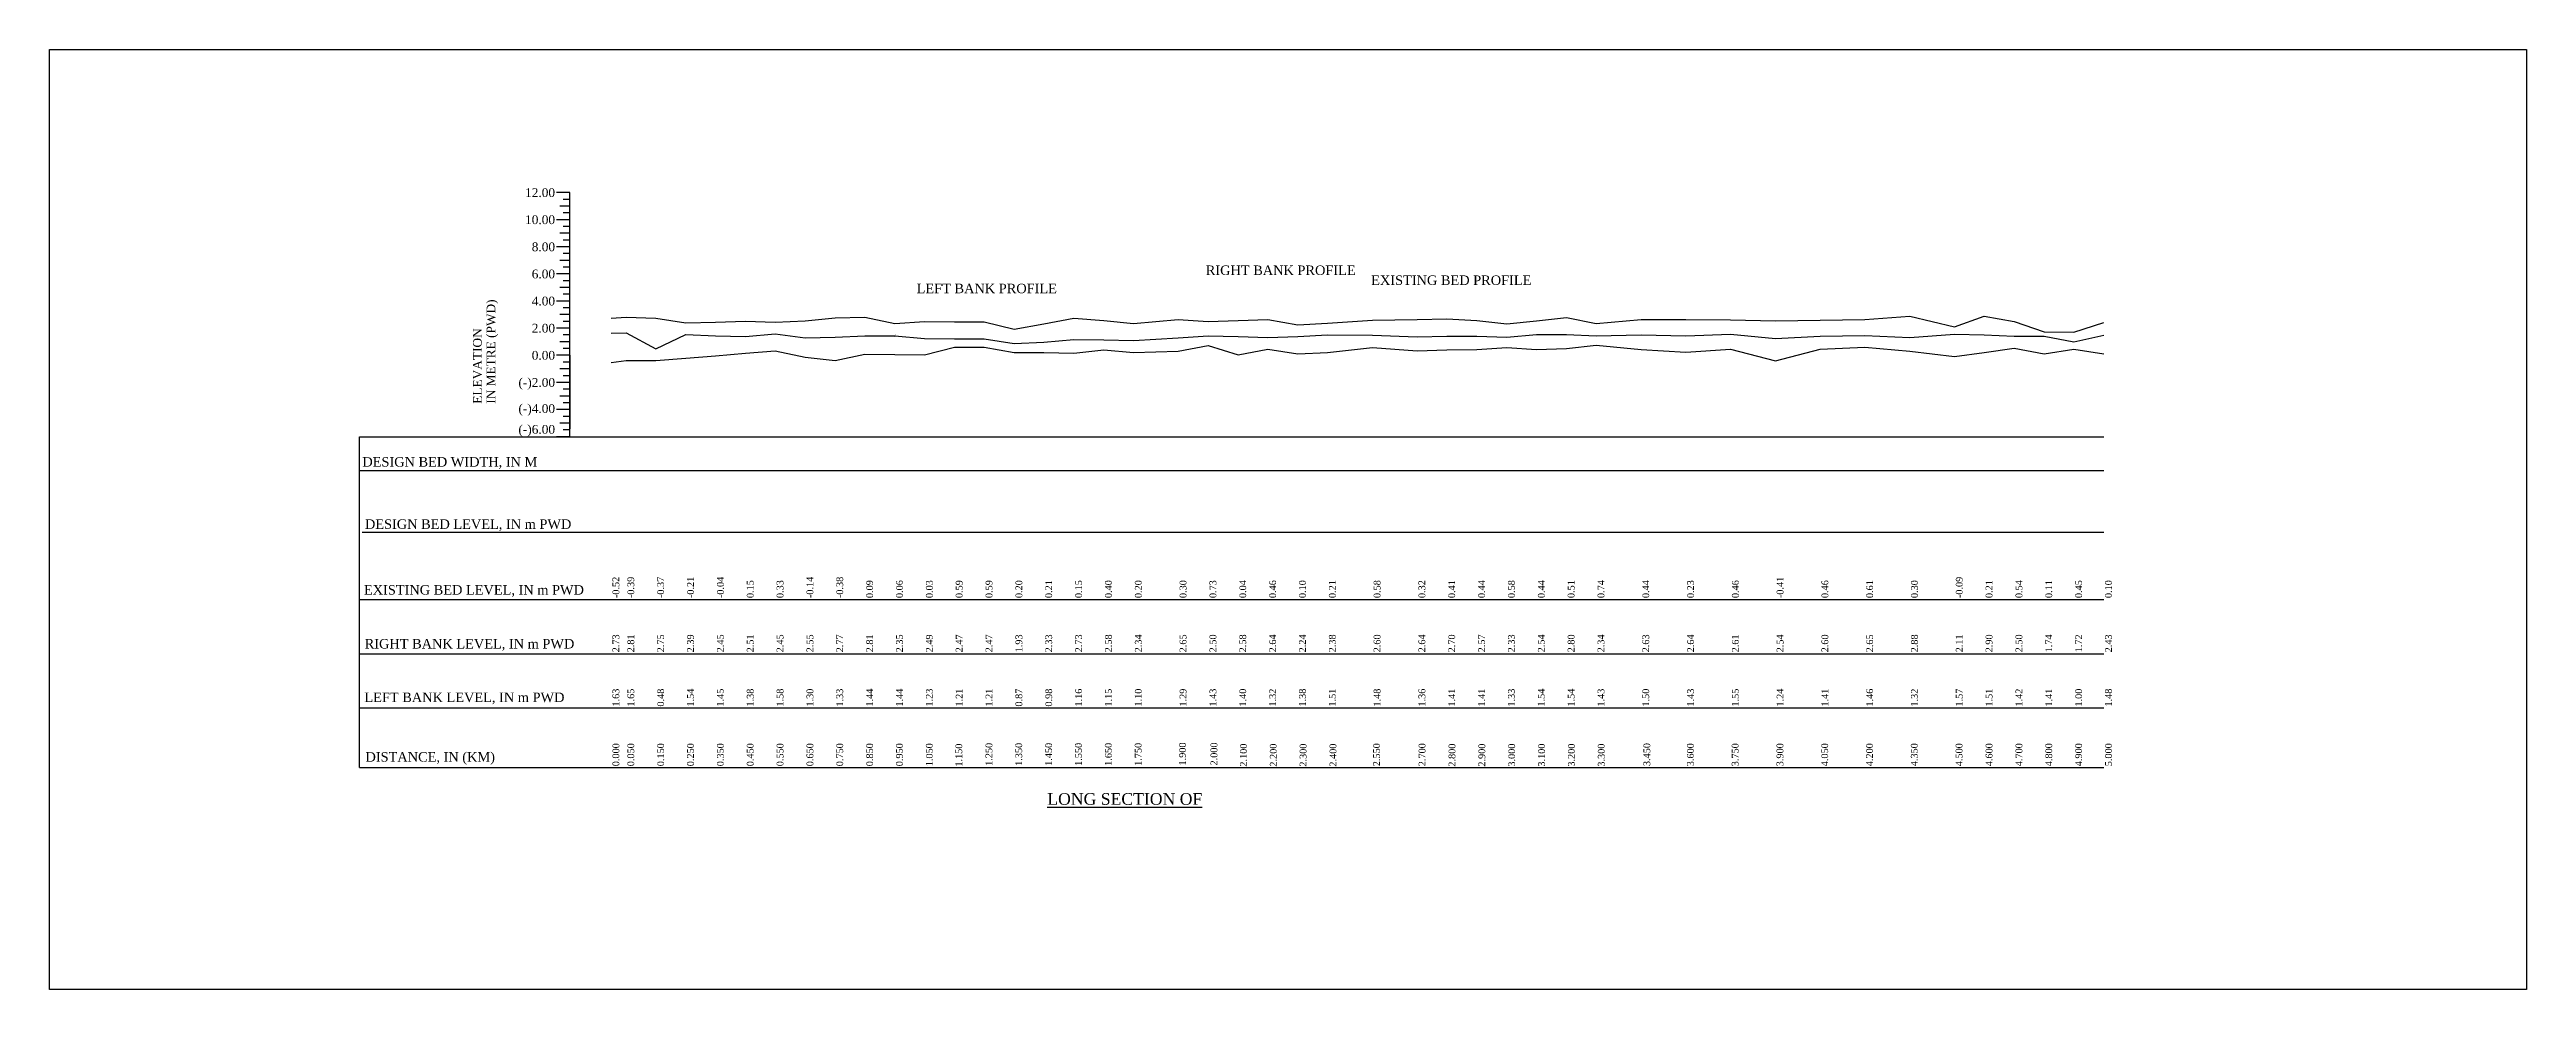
# Model space of a CAD drawing. Header units: metres. Extents: x -148477 to 168932, y -55673 to -2736.
# Drawn here: x -15504.4 to -15321.9, y -15404.2 to -15334.9 of the extents above; entities that cross this region are included whole.
import ezdxf
from ezdxf.enums import TextEntityAlignment as Align

# ---------------------------------------------------------------- set-up
doc = ezdxf.new("R2010")
doc.units = ezdxf.units.M
doc.styles.add('liza', font='times.ttf', dxfattribs={"height": 2})
doc.styles.get("Standard").update_dxf_attribs({"font": 'times.ttf'})

msp = doc.modelspace()

# ---------------------------------------------------------------- texts
at = {"color": 0, "lineweight": 30}
for s, p in [('12.00', (-15467.1654, -15345.7965)), ('10.00', (-15467.1654, -15347.7965)), ('8.00', (-15467.1654, -15349.7965)), ('6.00', (-15467.1654, -15351.7965)), ('4.00', (-15467.1654, -15353.7965)), ('2.00', (-15467.1654, -15355.7965)), ('0.00', (-15467.1654, -15357.7965)), ('(-)2.00', (-15467.1654, -15359.7965)), ('(-)4.00', (-15467.1654, -15361.7215)), ('(-)6.00', (-15467.1654, -15363.2559))]:
    msp.add_text(s, height=0.65, dxfattribs=at).set_placement(p, align=Align.RIGHT)
for s, p in [('IN METRE (PWD)', (-15471.5654, -15361.0415)), ('ELEVATION', (-15472.5654, -15361.0415))]:
    msp.add_text(s, height=0.65, rotation=90, dxfattribs=at).set_placement(p)
at = {"color": 3, "lineweight": 30, "insert": (-15419.2068, -15350.8471), "char_height": 0.7, "attachment_point": 1}
msp.add_mtext('RIGHT BANK PROFILE', dxfattribs=at)
at = {"color": 4, "lineweight": 30, "insert": (-15407.0188, -15351.5808), "char_height": 0.7, "attachment_point": 1}
msp.add_mtext('EXISTING BED PROFILE', dxfattribs=at)
at = {"color": 6, "lineweight": 30, "insert": (-15440.5163, -15352.1908), "char_height": 0.7, "attachment_point": 1}
msp.add_mtext('LEFT BANK PROFILE', dxfattribs=at)
at = {"color": 0, "lineweight": 30, "char_height": 0.7, "attachment_point": 1}
for s, insert in [('DESIGN BED WIDTH, IN M', (-15481.3676, -15364.9775)), ('DESIGN BED LEVEL, IN m PWD', (-15481.1769, -15369.5658)), ('EXISTING BED LEVEL, IN m PWD', (-15481.2476, -15374.4144)), ('RIGHT BANK LEVEL, IN m PWD', (-15481.1928, -15378.3894)), ('LEFT BANK LEVEL, IN m PWD', (-15481.2156, -15382.3391)), ('DISTANCE, IN (KM)', (-15481.1373, -15386.7322))]:
    msp.add_mtext(s, dxfattribs=dict(at, insert=insert))
at = {"color": 6, "linetype": 'Continuous', "lineweight": -3, "ltscale": 0.5, "char_height": 0.5, "width": 2.15, "attachment_point": 1, "rotation": 90, "style": 'liza'}
for s, insert in [('-0.52', (-15462.9342, -15375.3715)), ('-0.39', (-15461.8342, -15375.3715)), ('-0.37', (-15459.6342, -15375.3715)), ('-0.21', (-15457.4342, -15375.3715)), ('-0.04', (-15455.2342, -15375.3715)), ('0.15', (-15453.0342, -15375.3715)), ('0.33', (-15450.8342, -15375.3715)), ('-0.14', (-15448.6342, -15375.3715)), ('-0.38', (-15446.4342, -15375.3715)), ('0.09', (-15444.2342, -15375.3715)), ('0.06', (-15442.0342, -15375.3715)), ('0.03', (-15439.8342, -15375.3715)), ('0.59', (-15437.6342, -15375.3715)), ('0.59', (-15435.4342, -15375.3715)), ('0.20', (-15433.2342, -15375.3715)), ('0.21', (-15431.0342, -15375.3715)), ('0.15', (-15428.8342, -15375.3715)), ('0.40', (-15426.6342, -15375.3715)), ('0.20', (-15424.4342, -15375.3715)), ('0.30', (-15421.1342, -15375.3715)), ('0.73', (-15418.9342, -15375.3715)), ('0.04', (-15416.7342, -15375.3715)), ('0.46', (-15414.5342, -15375.3715)), ('0.10', (-15412.3342, -15375.3715)), ('0.21', (-15410.1342, -15375.3715)), ('0.58', (-15406.8342, -15375.3715)), ('0.32', (-15403.5342, -15375.3715)), ('0.41', (-15401.3342, -15375.3715)), ('0.44', (-15399.1342, -15375.3715)), ('0.58', (-15396.9342, -15375.3715)), ('0.44', (-15394.7342, -15375.3715)), ('0.51', (-15392.5342, -15375.3715)), ('0.74', (-15390.3342, -15375.3715)), ('0.44', (-15387.0342, -15375.3715)), ('0.23', (-15383.7342, -15375.3715)), ('0.46', (-15380.4342, -15375.3715)), ('-0.41', (-15377.1342, -15375.3715)), ('0.46', (-15373.8342, -15375.3715)), ('0.61', (-15370.5342, -15375.3715)), ('0.30', (-15367.2342, -15375.3715)), ('-0.09', (-15363.9342, -15375.3715)), ('0.21', (-15361.7342, -15375.3715)), ('0.54', (-15359.5342, -15375.3715)), ('0.11', (-15357.3342, -15375.3715)), ('0.45', (-15355.1342, -15375.3715)), ('0.10', (-15352.9342, -15375.3715)), ('2.73', (-15462.9342, -15379.3715)), ('2.81', (-15461.8342, -15379.3715)), ('2.75', (-15459.6342, -15379.3715)), ('2.39', (-15457.4342, -15379.3715)), ('2.45', (-15455.2342, -15379.3715)), ('2.51', (-15453.0342, -15379.3715)), ('2.45', (-15450.8342, -15379.3715)), ('2.55', (-15448.6342, -15379.3715)), ('2.77', (-15446.4342, -15379.3715)), ('2.81', (-15444.2342, -15379.3715)), ('2.35', (-15442.0342, -15379.3715)), ('2.49', (-15439.8342, -15379.3715)), ('2.47', (-15437.6342, -15379.3715)), ('2.47', (-15435.4342, -15379.3715)), ('1.93', (-15433.2342, -15379.3715)), ('2.33', (-15431.0342, -15379.3715)), ('2.73', (-15428.8342, -15379.3715)), ('2.58', (-15426.6342, -15379.3715)), ('2.34', (-15424.4342, -15379.3715)), ('2.65', (-15421.1342, -15379.3715)), ('2.50', (-15418.9342, -15379.3715)), ('2.58', (-15416.7342, -15379.3715)), ('2.64', (-15414.5342, -15379.3715)), ('2.24', (-15412.3342, -15379.3715)), ('2.38', (-15410.1342, -15379.3715)), ('2.60', (-15406.8342, -15379.3715)), ('2.64', (-15403.5342, -15379.3715)), ('2.70', (-15401.3342, -15379.3715)), ('2.57', (-15399.1342, -15379.3715)), ('2.33', (-15396.9342, -15379.3715)), ('2.54', (-15394.7342, -15379.3715)), ('2.80', (-15392.5342, -15379.3715)), ('2.34', (-15390.3342, -15379.3715)), ('2.63', (-15387.0342, -15379.3715)), ('2.64', (-15383.7342, -15379.3715)), ('2.61', (-15380.4342, -15379.3715)), ('2.54', (-15377.1342, -15379.3715)), ('2.60', (-15373.8342, -15379.3715)), ('2.65', (-15370.5342, -15379.3715)), ('2.88', (-15367.2342, -15379.3715)), ('2.11', (-15363.9342, -15379.3715)), ('2.90', (-15361.7342, -15379.3715)), ('2.50', (-15359.5342, -15379.3715)), ('1.74', (-15357.3342, -15379.3715)), ('1.72', (-15355.1342, -15379.3715)), ('2.43', (-15352.9342, -15379.3715)), ('1.63', (-15462.9342, -15383.3715)), ('1.65', (-15461.8342, -15383.3715)), ('0.48', (-15459.6342, -15383.3715)), ('1.54', (-15457.4342, -15383.3715)), ('1.45', (-15455.2342, -15383.3715)), ('1.38', (-15453.0342, -15383.3715)), ('1.58', (-15450.8342, -15383.3715)), ('1.30', (-15448.6342, -15383.3715)), ('1.33', (-15446.4342, -15383.3715)), ('1.44', (-15444.2342, -15383.3715)), ('1.44', (-15442.0342, -15383.3715)), ('1.23', (-15439.8342, -15383.3715)), ('1.21', (-15437.6342, -15383.3715)), ('1.21', (-15435.4342, -15383.3715)), ('0.87', (-15433.2342, -15383.3715)), ('0.98', (-15431.0342, -15383.3715)), ('1.16', (-15428.8342, -15383.3715)), ('1.15', (-15426.6342, -15383.3715)), ('1.10', (-15424.4342, -15383.3715)), ('1.29', (-15421.1342, -15383.3715)), ('1.43', (-15418.9342, -15383.3715)), ('1.40', (-15416.7342, -15383.3715)), ('1.32', (-15414.5342, -15383.3715)), ('1.38', (-15412.3342, -15383.3715)), ('1.51', (-15410.1342, -15383.3715)), ('1.48', (-15406.8342, -15383.3715)), ('1.36', (-15403.5342, -15383.3715)), ('1.41', (-15401.3342, -15383.3715)), ('1.41', (-15399.1342, -15383.3715)), ('1.33', (-15396.9342, -15383.3715)), ('1.54', (-15394.7342, -15383.3715)), ('1.54', (-15392.5342, -15383.3715)), ('1.43', (-15390.3342, -15383.3715)), ('1.50', (-15387.0342, -15383.3715)), ('1.43', (-15383.7342, -15383.3715)), ('1.55', (-15380.4342, -15383.3715)), ('1.24', (-15377.1342, -15383.3715)), ('1.41', (-15373.8342, -15383.3715)), ('1.46', (-15370.5342, -15383.3715)), ('1.32', (-15367.2342, -15383.3715)), ('1.57', (-15363.9342, -15383.3715)), ('1.51', (-15361.7342, -15383.3715)), ('1.42', (-15359.5342, -15383.3715)), ('1.41', (-15357.3342, -15383.3715)), ('1.00', (-15355.1342, -15383.3715)), ('1.48', (-15352.9342, -15383.3715)), ('0.000', (-15462.9342, -15387.7715)), ('0.050', (-15461.8342, -15387.7715)), ('0.150', (-15459.6342, -15387.7715)), ('0.250', (-15457.4342, -15387.7715)), ('0.350', (-15455.2342, -15387.7715)), ('0.450', (-15453.0342, -15387.7715)), ('0.550', (-15450.8342, -15387.7715)), ('0.650', (-15448.6342, -15387.7715)), ('0.750', (-15446.4342, -15387.7715)), ('0.850', (-15444.2342, -15387.7715)), ('0.950', (-15442.0342, -15387.7715)), ('1.050', (-15439.8342, -15387.7715)), ('1.150', (-15437.6621, -15387.7995)), ('1.250', (-15435.4431, -15387.7435)), ('1.350', (-15433.2431, -15387.7435)), ('1.450', (-15431.0431, -15387.7435)), ('1.550', (-15428.8431, -15387.7435)), ('1.650', (-15426.6431, -15387.7435)), ('1.750', (-15424.4431, -15387.7435)), ('1.900', (-15421.176, -15387.7154)), ('2.000', (-15418.859, -15387.7154)), ('2.100', (-15416.6869, -15387.7996)), ('2.200', (-15414.4869, -15387.7996)), ('2.300', (-15412.2869, -15387.7996)), ('2.400', (-15410.0869, -15387.7996)), ('2.550', (-15406.876, -15387.7715)), ('2.700', (-15403.5195, -15387.7715)), ('2.800', (-15401.3152, -15387.7996)), ('2.900', (-15399.1152, -15387.7996)), ('3.000', (-15396.9152, -15387.7996)), ('3.100', (-15394.7152, -15387.7996)), ('3.200', (-15392.5152, -15387.7996)), ('3.300', (-15390.3152, -15387.7996)), ('3.450', (-15386.9563, -15387.7597)), ('3.600', (-15383.7466, -15387.7715)), ('3.750', (-15380.4466, -15387.7715)), ('3.900', (-15377.1466, -15387.7715)), ('4.050', (-15373.8466, -15387.7715)), ('4.200', (-15370.5466, -15387.7715)), ('4.350', (-15367.2466, -15387.7715)), ('4.500', (-15363.9466, -15387.7715)), ('4.600', (-15361.7342, -15387.7715)), ('4.700', (-15359.5342, -15387.7715)), ('4.800', (-15357.3342, -15387.7715)), ('4.900', (-15355.1342, -15387.7715)), ('5.000', (-15352.9342, -15387.7715))]:
    msp.add_mtext(s, dxfattribs=dict(at, insert=insert))
at = {"color": 0, "linetype": 'ByBlock', "lineweight": 30, "insert": (-15430.8894, -15389.7535), "char_height": 0.861585, "width": 43.932388, "attachment_point": 1}
msp.add_mtext('\\pi-861.6,l861.6,t3.705e+004;{\\LLONG SECTION OF   }', dxfattribs=at)

# ---------------------------------------------------------------- linework, layer by layer
at = {"color": 0, "lineweight": 30}
for p, q in [((-15466.0654, -15345.4715), (-15467.0654, -15345.4715)), ((-15466.0654, -15345.9715), (-15466.5654, -15345.9715)), ((-15466.0654, -15363.4715), (-15466.0654, -15345.4715)), ((-15466.0654, -15347.4715), (-15467.0654, -15347.4715)), ((-15466.0654, -15347.4715), (-15467.0654, -15347.4715)), ((-15466.0654, -15347.4715), (-15467.0654, -15347.4715)), ((-15466.0654, -15346.4715), (-15466.8154, -15346.4715)), ((-15466.0654, -15346.9715), (-15466.5654, -15346.9715)), ((-15466.0654, -15347.9715), (-15466.5654, -15347.9715)), ((-15466.0654, -15349.4715), (-15467.0654, -15349.4715)), ((-15466.0654, -15349.4715), (-15467.0654, -15349.4715)), ((-15466.0654, -15348.4715), (-15466.8154, -15348.4715)), ((-15466.0654, -15348.9715), (-15466.5654, -15348.9715)), ((-15466.0654, -15351.4715), (-15467.0654, -15351.4715)), ((-15466.0654, -15350.4715), (-15466.8154, -15350.4715)), ((-15466.0654, -15350.4715), (-15466.8154, -15350.4715)), ((-15466.0654, -15349.9715), (-15466.5654, -15349.9715)), ((-15466.0654, -15349.9715), (-15466.5654, -15349.9715)), ((-15466.0654, -15350.9715), (-15466.5654, -15350.9715)), ((-15466.0654, -15353.4715), (-15467.0654, -15353.4715)), ((-15466.0654, -15352.4715), (-15466.8154, -15352.4715)), ((-15466.0654, -15351.9715), (-15466.5654, -15351.9715)), ((-15466.0654, -15352.9715), (-15466.5654, -15352.9715)), ((-15466.0654, -15354.4715), (-15466.8154, -15354.4715)), ((-15466.0654, -15353.9715), (-15466.5654, -15353.9715)), ((-15466.0654, -15354.9715), (-15466.5654, -15354.9715)), ((-15466.0654, -15355.4715), (-15467.0654, -15355.4715)), ((-15466.0654, -15356.4715), (-15466.8154, -15356.4715)), ((-15466.0654, -15355.9715), (-15466.5654, -15355.9715)), ((-15466.0654, -15356.9715), (-15466.5654, -15356.9715)), ((-15466.0654, -15357.4715), (-15467.0654, -15357.4715)), ((-15466.0654, -15358.4715), (-15466.8154, -15358.4715)), ((-15466.0654, -15357.9715), (-15466.5654, -15357.9715)), ((-15466.0654, -15359.4715), (-15467.0654, -15359.4715)), ((-15466.0654, -15360.4715), (-15466.8154, -15360.4715)), ((-15466.0654, -15358.9715), (-15466.5654, -15358.9715)), ((-15466.0654, -15359.9715), (-15466.5654, -15359.9715)), ((-15466.0654, -15361.4715), (-15467.0654, -15361.4715)), ((-15466.0654, -15362.4715), (-15466.8154, -15362.4715)), ((-15466.0654, -15360.9715), (-15466.5654, -15360.9715)), ((-15466.0654, -15361.9715), (-15466.5654, -15361.9715)), ((-15481.5654, -15363.4715), (-15353.0338, -15363.4715)), ((-15466.0654, -15363.4715), (-15467.0654, -15363.4715)), ((-15466.0654, -15362.9715), (-15466.5654, -15362.9715)), ((-15481.5654, -15365.9662), (-15353.0338, -15365.9662)), ((-15481.3712, -15370.5187), (-15353.0338, -15370.5187)), ((-15481.5654, -15387.8715), (-15353.0338, -15387.8715))]:
    msp.add_line(p, q, dxfattribs=at)
at = {"lineweight": 30}
for p, q in [((-15466.0654, -15357.4715), (-15466.0654, -15362.9015)), ((-15481.5654, -15387.8715), (-15481.5654, -15363.4715)), ((-15481.5654, -15375.4715), (-15353.0338, -15375.4715)), ((-15481.5654, -15379.4715), (-15353.0338, -15379.4715)), ((-15481.5654, -15383.4715), (-15353.0338, -15383.4715))]:
    msp.add_line(p, q, dxfattribs=at)
at = {"color": 6, "linetype": 'Continuous', "lineweight": -3, "ltscale": 0.5}
msp.add_lwpolyline([(-15504.4203, -15334.9213), (-15321.8796, -15334.9213), (-15321.8796, -15404.2323), (-15504.4203, -15404.2323)], close=True, dxfattribs=at)
at = {"color": 3, "lineweight": 30}
msp.add_lwpolyline([(-15419.3297, -15351.1865, 0, 0, 0), (-15420.4859, -15351.1927, 0, 0, 0), (-15421.1055, -15354.1839, 0.2996, 0, 0), (-15421.3346, -15355.3193, 0, 0, 0)], format="xyseb", dxfattribs=at)
at = {"color": 0, "lineweight": 30}
msp.add_lwpolyline([(-15471.0654, -15361.1715, 0, 0, 0), (-15471.0654, -15353.4249, 0.2767, 0, 0), (-15471.0654, -15352.8715, 0, 0, 0)], format="xyseb", dxfattribs=at)
at = {"color": 6, "lineweight": 30}
msp.add_lwpolyline([(-15440.5811, -15352.567, 0, 0, 0), (-15441.2862, -15352.5666, 0, 0, 0), (-15441.8405, -15354.9163, 0.2996, 0, 0), (-15442.1173, -15355.9983, 0, 0, 0)], format="xyseb", dxfattribs=at)
at = {"color": 4, "lineweight": 30}
msp.add_lwpolyline([(-15407.1504, -15351.9962, 0, 0, 0), (-15408.0223, -15351.9769, 0, 0, 0), (-15408.9979, -15356.1066, 0.2996, 0, 0), (-15409.2914, -15357.3559, 0, 0, 0)], format="xyseb", dxfattribs=at)
at = {"color": 4, "linetype": 'Continuous', "lineweight": -3, "ltscale": 0.5}
msp.add_lwpolyline([(-15463.0342, -15354.7415), (-15461.9342, -15354.6615), (-15459.7342, -15354.7215), (-15457.5342, -15355.0815), (-15455.3342, -15355.0215), (-15453.1342, -15354.9615), (-15450.9342, -15355.0215), (-15448.7342, -15354.9215), (-15446.5342, -15354.7015), (-15444.3342, -15354.6615), (-15442.1342, -15355.1215), (-15439.9342, -15354.9815), (-15437.7342, -15355.0015), (-15435.5342, -15355.0015), (-15433.3342, -15355.5415), (-15431.1342, -15355.1415), (-15428.9342, -15354.7415), (-15426.7342, -15354.8915), (-15424.5342, -15355.1315), (-15421.2342, -15354.8215), (-15419.0342, -15354.9715), (-15416.8342, -15354.8915), (-15414.6342, -15354.8315), (-15412.4342, -15355.2315), (-15410.2342, -15355.0915), (-15406.9342, -15354.8715), (-15403.6342, -15354.8315), (-15401.4342, -15354.7715), (-15399.2342, -15354.9015), (-15397.0342, -15355.1415), (-15394.8342, -15354.9315), (-15392.6342, -15354.6715), (-15390.4342, -15355.1315), (-15387.1342, -15354.8415), (-15383.8342, -15354.8315), (-15380.5342, -15354.8615), (-15377.2342, -15354.9315), (-15373.9342, -15354.8715), (-15370.6342, -15354.8215), (-15367.3342, -15354.5915), (-15364.0342, -15355.3615), (-15361.8342, -15354.5715), (-15359.6342, -15354.9715), (-15357.4342, -15355.7315), (-15355.2342, -15355.7515), (-15353.0342, -15355.0415)], dxfattribs=at)
at = {"color": 6, "linetype": 'Continuous', "lineweight": -3, "ltscale": 0.5}
msp.add_lwpolyline([(-15463.0342, -15355.8415), (-15461.9342, -15355.8215), (-15459.7342, -15356.9915), (-15457.5342, -15355.9315), (-15455.3342, -15356.0215), (-15453.1342, -15356.0915), (-15450.9342, -15355.8915), (-15448.7342, -15356.1715), (-15446.5342, -15356.1415), (-15444.3342, -15356.0315), (-15442.1342, -15356.0315), (-15439.9342, -15356.2415), (-15437.7342, -15356.2615), (-15435.5342, -15356.2615), (-15433.3342, -15356.6015), (-15431.1342, -15356.4915), (-15428.9342, -15356.3115), (-15426.7342, -15356.3215), (-15424.5342, -15356.3715), (-15421.2342, -15356.1815), (-15419.0342, -15356.0415), (-15416.8342, -15356.0715), (-15414.6342, -15356.1515), (-15412.4342, -15356.0915), (-15410.2342, -15355.9615), (-15406.9342, -15355.9915), (-15403.6342, -15356.1115), (-15401.4342, -15356.0615), (-15399.2342, -15356.0615), (-15397.0342, -15356.1415), (-15394.8342, -15355.9315), (-15392.6342, -15355.9315), (-15390.4342, -15356.0415), (-15387.1342, -15355.9715), (-15383.8342, -15356.0415), (-15380.5342, -15355.9215), (-15377.2342, -15356.2315), (-15373.9342, -15356.0615), (-15370.6342, -15356.0115), (-15367.3342, -15356.1515), (-15364.0342, -15355.9015), (-15361.8342, -15355.9615), (-15359.6342, -15356.0515), (-15357.4342, -15356.0615), (-15355.2342, -15356.4715), (-15353.0342, -15355.9915)], dxfattribs=at)
at = {"color": 3, "linetype": 'Continuous', "lineweight": -3, "ltscale": 0.5}
msp.add_lwpolyline([(-15463.0342, -15357.9915), (-15461.9342, -15357.8615), (-15459.7342, -15357.8415), (-15457.5342, -15357.6815), (-15455.3342, -15357.5115), (-15453.1342, -15357.3215), (-15450.9342, -15357.1415), (-15448.7342, -15357.6115), (-15446.5342, -15357.8515), (-15444.3342, -15357.3815), (-15442.1342, -15357.4115), (-15439.9342, -15357.4415), (-15437.7342, -15356.8815), (-15435.5342, -15356.8815), (-15433.3342, -15357.2715), (-15431.1342, -15357.2615), (-15428.9342, -15357.3215), (-15426.7342, -15357.0715), (-15424.5342, -15357.2715), (-15421.2342, -15357.1715), (-15419.0342, -15356.7415), (-15416.8342, -15357.4315), (-15414.6342, -15357.0115), (-15412.4342, -15357.3715), (-15410.2342, -15357.2615), (-15406.9342, -15356.8915), (-15403.6342, -15357.1515), (-15401.4342, -15357.0615), (-15399.2342, -15357.0315), (-15397.0342, -15356.8915), (-15394.8342, -15357.0315), (-15392.6342, -15356.9615), (-15390.4342, -15356.7315), (-15387.1342, -15357.0315), (-15383.8342, -15357.2415), (-15380.5342, -15357.0115), (-15377.2342, -15357.8815), (-15373.9342, -15357.0115), (-15370.6342, -15356.8615), (-15367.3342, -15357.1715), (-15364.0342, -15357.5615), (-15361.8342, -15357.2615), (-15359.6342, -15356.9315), (-15357.4342, -15357.3615), (-15355.2342, -15357.0215), (-15353.0342, -15357.3715)], dxfattribs=at)

msp.set_redraw_order([(e.dxf.handle, doc.entitydb.next_handle()) for e in msp.query("TEXT MTEXT ATTDEF DIMENSION ARC_DIMENSION")])  # texts and dimensions are drawn at this point

doc.saveas('drawing.dxf')
